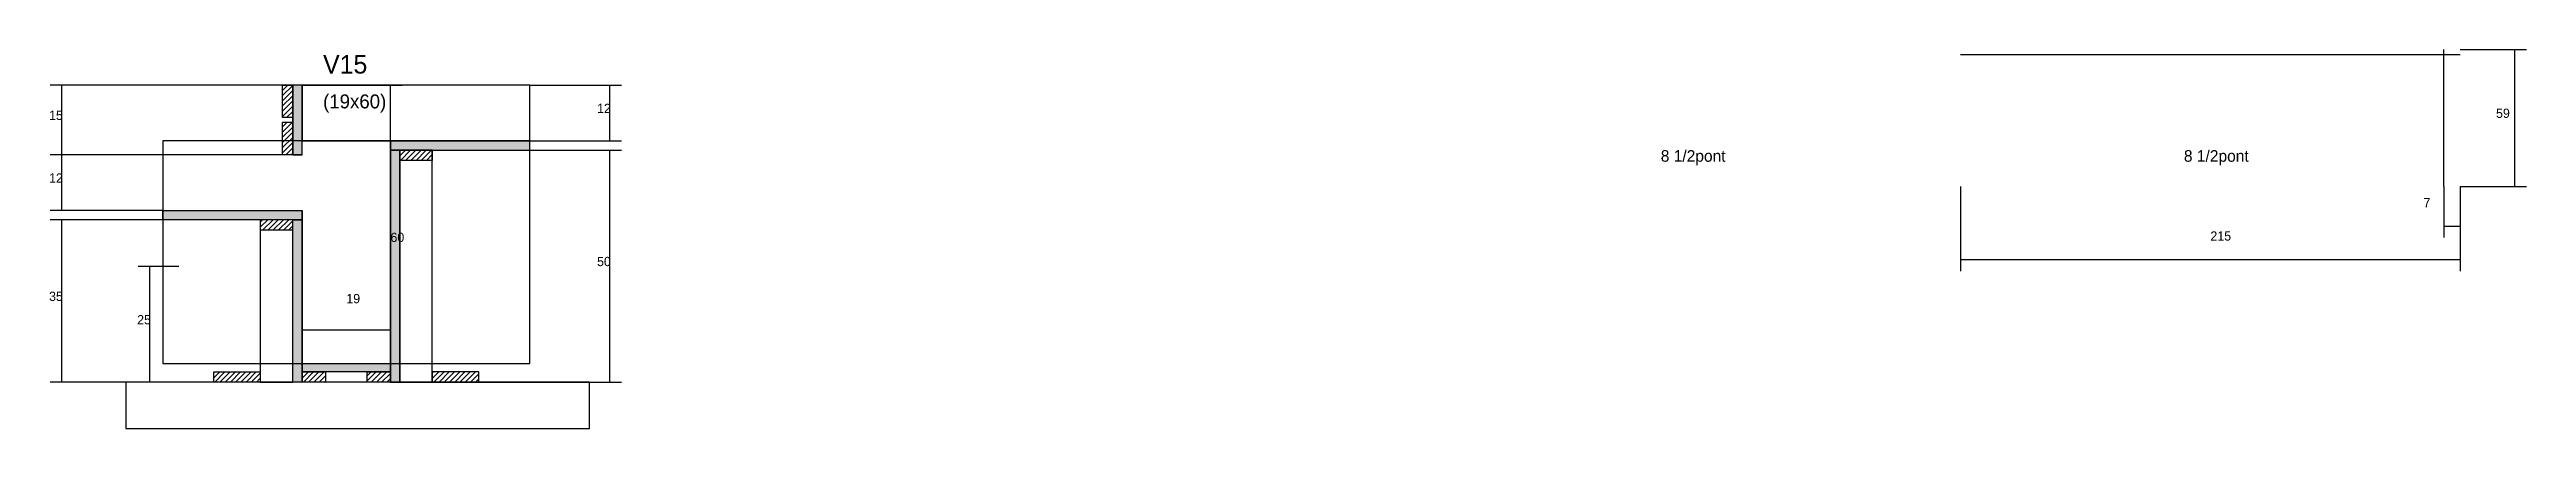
# Model space of a CAD drawing. Header units: metres. Extents: x -2848 to 22762, y -45195 to 1016.
# Drawn here: x 6282 to 7348, y -28748 to -28585 of the extents above; entities that cross this region are included whole.
import ezdxf

# ---------------------------------------------------------------- set-up
doc = ezdxf.new("R2010")
doc.units = ezdxf.units.M
for name, color, linetype in [('CONCRETO', 251, 'Continuous'), ('COTA', 4, 'Continuous'), ('Cota Seção (2x)', 4, 'Continuous'), ('Hachura', 253, 'Continuous'), ('Madeira', 126, 'Continuous'), ('NOMENCLATURA', 7, 'Continuous'), ('Painéis', 200, 'Continuous'), ('SARR_2.2x7', 40, 'Continuous'), ('Texto Seção', 7, 'Continuous')]:
    doc.layers.add(name, color=color, linetype=linetype)

msp = doc.modelspace()

# ---------------------------------------------------------------- texts
at = {"layer": 'COTA'}
for s, p in [('15', (6282.1, -28615)), ('12', (6517.9, -28612)), ('59', (7335, -28614.1)), ('12', (6282.1, -28642)), ('7', (7303.8, -28652.6)), ('215', (7212.1, -28667)), ('50', (6517.9, -28678)), ('35', (6282.1, -28693)), ('25', (6320, -28703.1))]:
    msp.add_text(s, height=4, dxfattribs=at).set_placement(p)
at = {"layer": 'Cota Seção (2x)'}
for s, p in [('60', (6429, -28667.6)), ('19', (6410, -28694))]:
    msp.add_text(s, height=4, dxfattribs=at).set_placement(p)
at = {"layer": 'NOMENCLATURA'}
for p in [(6975.6, -28633), (7200.7, -28633)]:
    msp.add_text('8 1/2pont', height=5, dxfattribs=at).set_placement(p)
at = {"layer": 'Texto Seção'}
for s, height, p in [('V15', 8, (6400, -28595)), ('(19x60)', 6, (6400, -28610))]:
    msp.add_text(s, height=height, dxfattribs=at).set_placement(p)

# ---------------------------------------------------------------- hatches: boundary and pattern name
at = {"layer": 'Hachura'}
h = msp.add_hatch(dxfattribs=at)
h.set_pattern_fill('ANSI31', scale=0.5)
h.paths.add_polyline_path([(6387, -28614), (6382.6, -28614), (6382.6, -28614), (6382.6, -28600), (6382.6, -28600), (6387, -28600), (6387, -28600), (6387, -28614)])
h = msp.add_hatch(color=8, dxfattribs=at)
h.dxf.hatch_style = 1
h.paths.add_polyline_path([(6391, -28600), (6387, -28600), (6387, -28600), (6387, -28630), (6387, -28630), (6391, -28630), (6391, -28630), (6391, -28600)])
h = msp.add_hatch(dxfattribs=at)
h.set_pattern_fill('ANSI31', scale=0.5)
h.paths.add_polyline_path([(6387, -28630), (6382.6, -28630), (6382.6, -28630), (6382.6, -28616), (6382.6, -28616), (6387, -28616), (6387, -28616), (6387, -28630)])
h = msp.add_hatch(color=8, dxfattribs=at)
h.dxf.hatch_style = 1
h.paths.add_polyline_path([(6489, -28628), (6489, -28624), (6489, -28624), (6429, -28624), (6429, -28624), (6429, -28628), (6429, -28628), (6489, -28628)])
h = msp.add_hatch(color=8, dxfattribs=at)
h.dxf.hatch_style = 1
h.paths.add_polyline_path([(6433, -28628), (6429, -28628), (6429, -28628), (6429, -28728), (6429, -28728), (6433, -28728), (6433, -28728), (6433, -28628)])
h = msp.add_hatch(dxfattribs=at)
h.set_pattern_fill('ANSI31', scale=0.5)
h.paths.add_polyline_path([(6447, -28628), (6447, -28632.4), (6447, -28632.4), (6433, -28632.4), (6433, -28632.4), (6433, -28628), (6433, -28628), (6447, -28628)])
h = msp.add_hatch(color=8, dxfattribs=at)
h.dxf.hatch_style = 1
h.paths.add_polyline_path([(6331, -28658), (6331, -28654), (6331, -28654), (6391, -28654), (6391, -28654), (6391, -28658), (6391, -28658), (6331, -28658)])
h = msp.add_hatch(dxfattribs=at)
h.set_pattern_fill('ANSI31', scale=0.5)
h.paths.add_polyline_path([(6373, -28658), (6373, -28662.4), (6373, -28662.4), (6387, -28662.4), (6387, -28662.4), (6387, -28658), (6387, -28658), (6373, -28658)])
h = msp.add_hatch(color=8, dxfattribs=at)
h.dxf.hatch_style = 1
h.paths.add_polyline_path([(6387, -28658), (6391, -28658), (6391, -28658), (6391, -28728), (6391, -28728), (6387, -28728), (6387, -28728), (6387, -28658)])
h = msp.add_hatch(color=8, dxfattribs=at)
h.dxf.hatch_style = 1
h.paths.add_polyline_path([(6391, -28723.6), (6391, -28720), (6391, -28720), (6429, -28720), (6429, -28720), (6429, -28723.6), (6429, -28723.6), (6391, -28723.6)])
h = msp.add_hatch(dxfattribs=at)
h.set_pattern_fill('ANSI31', scale=0.5)
h.paths.add_polyline_path([(6353, -28728), (6353, -28723.6), (6353, -28723.6), (6373, -28723.6), (6373, -28723.6), (6373, -28728), (6373, -28728), (6353, -28728)])
h = msp.add_hatch(dxfattribs=at)
h.set_pattern_fill('ANSI31', scale=0.5)
h.paths.add_polyline_path([(6391, -28728), (6391, -28723.6), (6391, -28723.6), (6401, -28723.6), (6401, -28723.6), (6401, -28728), (6401, -28728), (6391, -28728)])
h = msp.add_hatch(dxfattribs=at)
h.set_pattern_fill('ANSI31', scale=0.5)
h.paths.add_polyline_path([(6419, -28728), (6419, -28723.6), (6419, -28723.6), (6429, -28723.6), (6429, -28723.6), (6429, -28728), (6429, -28728), (6419, -28728)])
h = msp.add_hatch(dxfattribs=at)
h.set_pattern_fill('ANSI31', scale=0.5)
h.paths.add_polyline_path([(6467, -28728), (6467, -28723.6), (6467, -28723.6), (6447, -28723.6), (6447, -28723.6), (6447, -28728), (6447, -28728), (6467, -28728)])

# ---------------------------------------------------------------- linework, layer by layer
at = {"layer": 'CONCRETO'}
for points in [[(6489, -28624), (6489, -28600), (6391, -28600)], [(6391, -28630), (6331, -28630), (6331, -28654), (6391, -28654), (6391, -28720), (6429, -28720), (6429, -28634), (6429, -28624), (6489, -28624)]]:
    msp.add_lwpolyline(points, dxfattribs=at)
for points in [[(6391, -28624), (6489, -28624), (6489, -28600), (6391, -28600)], [(6331, -28720), (6489, -28720), (6489, -28624), (6331, -28624)]]:
    msp.add_lwpolyline(points, close=True, dxfattribs=at)
at = {"layer": 'COTA'}
for p, q in [((7319.6, -28584.6), (7348.1, -28584.6)), ((7343.1, -28643.6), (7343.1, -28584.6)), ((6387, -28600), (6282.6, -28600)), ((6287.6, -28630), (6287.6, -28600)), ((6489, -28600), (6528.4, -28600)), ((6523.4, -28624), (6523.4, -28600)), ((6489, -28624), (6528.4, -28624)), ((6331, -28630), (6282.6, -28630)), ((6387, -28630), (6282.6, -28630)), ((6287.6, -28654), (6287.6, -28630)), ((6447, -28628), (6528.4, -28628)), ((6523.4, -28728), (6523.4, -28628)), ((7104.6, -28643.6), (7104.6, -28680.1)), ((7312.6, -28643.6), (7312.6, -28665.7)), ((7319.6, -28643.6), (7319.6, -28680.1)), ((7319.6, -28643.6), (7319.6, -28665.7)), ((7319.6, -28643.6), (7348.1, -28643.6)), ((6331, -28654), (6282.6, -28654)), ((6331, -28658), (6282.6, -28658)), ((6287.6, -28728), (6287.6, -28658)), ((7312.6, -28660.7), (7319.6, -28660.7)), ((6338, -28678.1), (6320.5, -28678.1)), ((6325.5, -28728), (6325.5, -28678.1)), ((7104.6, -28675.1), (7319.6, -28675.1)), ((6353, -28728), (6282.6, -28728)), ((6344.9, -28728), (6320.5, -28728)), ((6467, -28728), (6528.4, -28728))]:
    msp.add_line(p, q, dxfattribs=at)
at = {"layer": 'Cota Seção (2x)'}
for p, q in [((6391, -28600), (6434, -28600)), ((6429, -28720), (6429, -28600)), ((6391, -28720), (6391, -28700.5)), ((6429, -28720), (6429, -28700.5)), ((6391, -28705.5), (6429, -28705.5)), ((6391, -28720), (6434, -28720))]:
    msp.add_line(p, q, dxfattribs=at)
at = {"layer": 'Madeira'}
for points in [[(6387, -28614), (6382.6, -28614), (6382.6, -28600), (6387, -28600)], [(6387, -28630), (6382.6, -28630), (6382.6, -28616), (6387, -28616)], [(6447, -28628), (6447, -28632.4), (6433, -28632.4), (6433, -28628)], [(6447, -28628), (6433, -28628), (6433, -28728), (6447, -28728)], [(6373, -28658), (6373, -28662.4), (6387, -28662.4), (6387, -28658)], [(6373, -28728), (6387, -28728), (6387, -28658), (6373, -28658)], [(6315.1, -28748), (6514.7, -28748), (6514.7, -28728), (6315.1, -28728)], [(6353, -28728), (6353, -28723.6), (6373, -28723.6), (6373, -28728)], [(6391, -28728), (6391, -28723.6), (6401, -28723.6), (6401, -28728)], [(6419, -28728), (6419, -28723.6), (6429, -28723.6), (6429, -28728)], [(6467, -28728), (6467, -28723.6), (6447, -28723.6), (6447, -28728)]]:
    msp.add_lwpolyline(points, close=True, dxfattribs=at)
at = {"layer": 'Painéis'}
for p, q in [((6387, -28630), (6387, -28600)), ((6429, -28624), (6489, -28624)), ((6429, -28628), (6429, -28624)), ((6489, -28628), (6489, -28624)), ((6429, -28728), (6429, -28628)), ((6331, -28654), (6391, -28654)), ((6331, -28658), (6331, -28654)), ((6391, -28658), (6391, -28654)), ((6391, -28728), (6391, -28658)), ((6391, -28720), (6429, -28720)), ((6391, -28723.6), (6391, -28720)), ((6429, -28723.6), (6429, -28720))]:
    msp.add_line(p, q, dxfattribs=at)
for points in [[(6391, -28600), (6387, -28600), (6387, -28630), (6391, -28630)], [(6489, -28628), (6489, -28624), (6429, -28624), (6429, -28628)], [(6433, -28628), (6429, -28628), (6429, -28728), (6433, -28728)], [(6331, -28658), (6331, -28654), (6391, -28654), (6391, -28658)], [(6387, -28658), (6391, -28658), (6391, -28728), (6387, -28728)], [(6391, -28723.6), (6391, -28720), (6429, -28720), (6429, -28723.6)]]:
    msp.add_lwpolyline(points, close=True, dxfattribs=at)
at = {"layer": 'SARR_2.2x7'}
for p, q in [((7312.6, -28643.6), (7312.6, -28584.6)), ((7104.6, -28586.8), (7319.6, -28586.8))]:
    msp.add_line(p, q, dxfattribs=at)

msp.set_redraw_order([(e.dxf.handle, doc.entitydb.next_handle()) for e in msp.query("TEXT MTEXT ATTDEF DIMENSION ARC_DIMENSION")])  # texts and dimensions are drawn at this point

doc.saveas('drawing.dxf')
